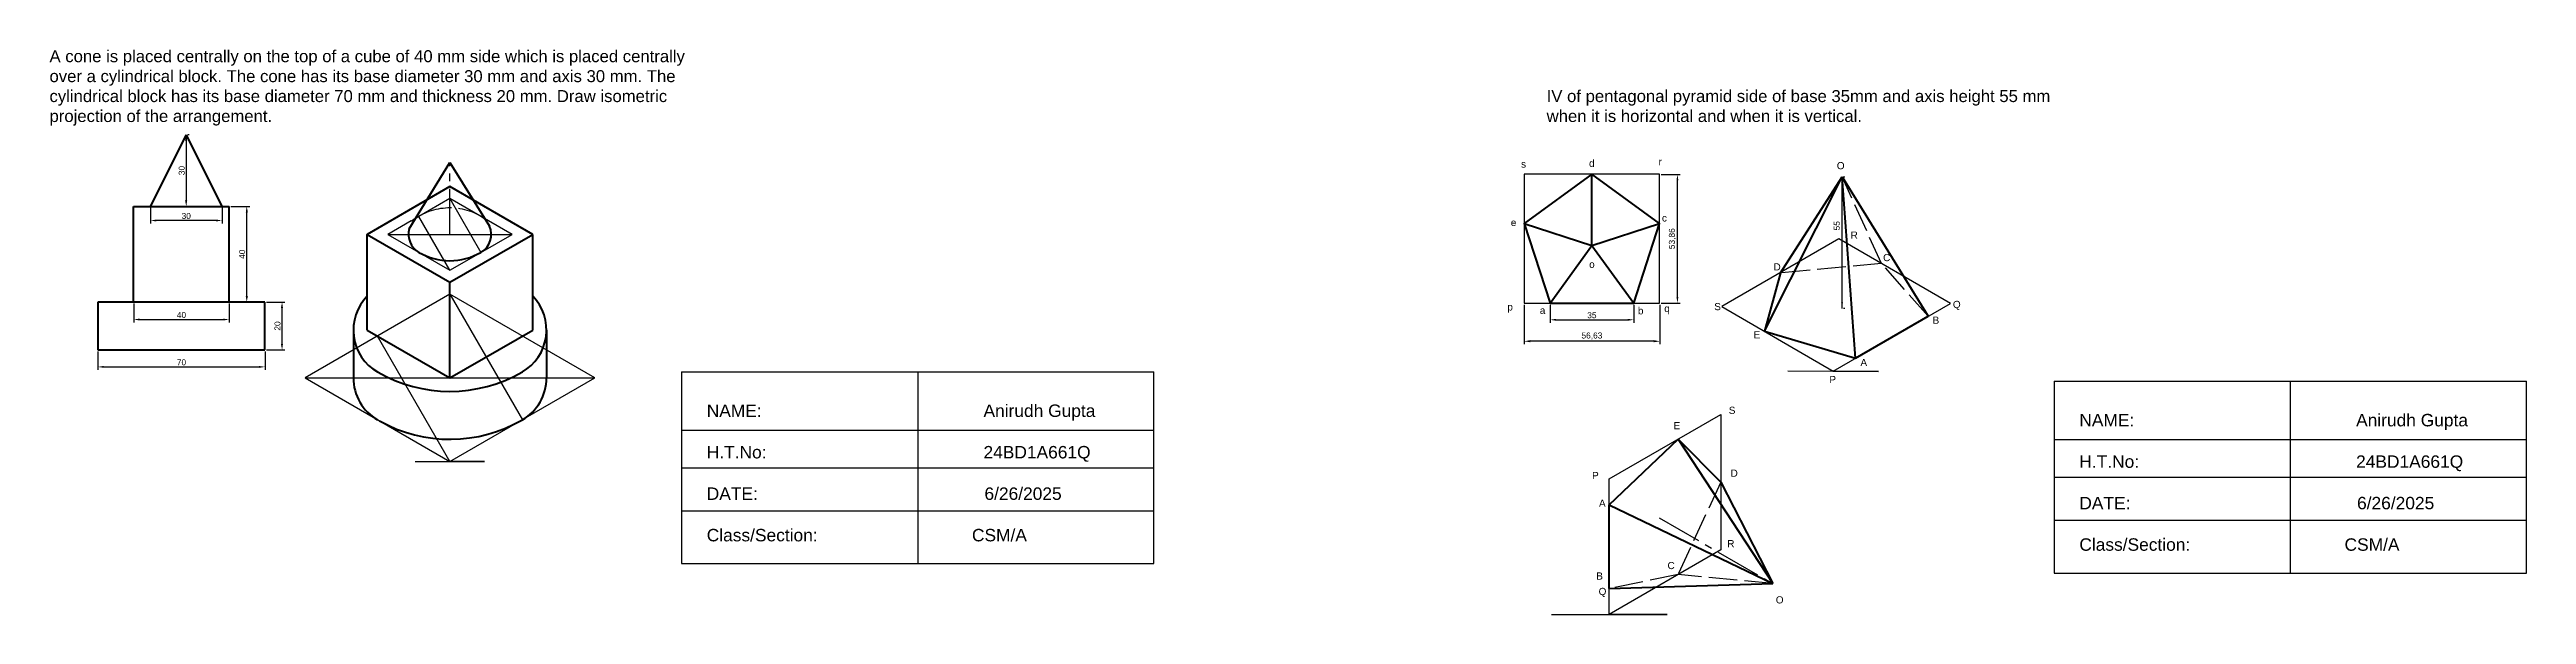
# Model space of a CAD drawing. Header units: millimetres. Extents: x 49 to 4311, y 158 to 1129.
# Drawn here: x 138 to 1175, y 554 to 790 of the extents above; entities that cross this region are included whole.
import ezdxf

# ---------------------------------------------------------------- set-up
doc = ezdxf.new("R2010")
doc.units = ezdxf.units.MM
doc.header["$MEASUREMENT"] = 0
doc.header["$PDMODE"] = 34
doc.linetypes.add('ACAD_ISO02W100', pattern=[15, 12, -3])
doc.linetypes.add('CENTER2', pattern=[28.575, 19.05, -3.175, 3.175, -3.175])
doc.styles.get("Standard").update_dxf_attribs({"font": 'arial.ttf'})
doc.dimstyles.new('ISO-25', dxfattribs={"dimtxt": 2.5, "dimasz": 2.5, "dimexe": 1.25, "dimexo": 0.625, "dimtad": 1, "dimtxsty": 'Standard', "dimcen": 2.5, "dimadec": 0, "dimazin": 0, "dimtfac": 1, "dimtmove": 0, "dimatfit": 3, "dimfxl": 1, "dimarcsym": 0})

msp = doc.modelspace()

# ---------------------------------------------------------------- texts
for s, p in [('s', (753.757, 740.711)), ('d', (782.199, 741.031)), ('r', (811.28, 741.669)), ('O', (885.896, 740.032)), ('e', (749.443, 716.274)), ('c', (812.718, 718.191)), ('R', (891.676, 711.003)), ('o', (782.242, 698.78)), ('D', (859.393, 697.711)), ('C', (905.286, 701.608)), ('Q', (934.482, 682.02)), ('p', (748.005, 680.977)), ('a', (761.587, 679.539)), ('b', (802.652, 679.379)), ('q', (813.677, 680.338)), ('S', (834.597, 681.12)), ('B', (925.983, 675.424)), ('E', (851.094, 669.327)), ('P', (882.789, 650.638)), ('A', (895.787, 657.734)), ('E', (817.551, 631.335)), ('S', (840.686, 637.754)), ('P', (783.469, 610.527)), ('D', (841.457, 611.476)), ('A', (786.37, 598.927)), ('R', (840.041, 582.011)), ('B', (785.242, 568.478)), ('C', (815.032, 572.874)), ('Q', (786.209, 562.034)), ('O', (860.355, 558.52))]:
    msp.add_text(s, height=3).set_placement(p)
at = {"attachment_point": 1}
for s, width, gutter_width, insert, char_height in [('A cone is placed centrally on the top of a cube of 40 mm side which is placed centrally \\Pover a cylindrical block. The cone has its base diameter 30 mm and axis 30 mm. The cylindrical block has its base diameter 70 mm and thickness 20 mm. Draw isometric projection of the arrangement.', 283.71639, 15, (137.867, 789.786), 5), ('IV of pentagonal pyramid side of base 35mm and axis height 55 mm\\~ when it is horizontal and when it is vertical. ', 221.64077, 15, (764.462, 773.114), 5), ('NAME:                                              Anirudh Gupta\\P\\PH.T.No:                                             24BD1A661Q\\P\\PDATE:                                               6/26/2025\\P\\PClass/Section:                                CSM/A', 175.89946, 12.5, (412.935, 641.684), 5.2), ('NAME:                                              Anirudh Gupta\\P\\PH.T.No:                                             24BD1A661Q\\P\\PDATE:                                               6/26/2025\\P\\PClass/Section:                                CSM/A', 175.89946, 12.5, (987.401, 637.747), 5.2)]:
    msp.add_mtext_dynamic_manual_height_columns(s, width=width, gutter_width=gutter_width, heights=[0], dxfattribs=dict(at, insert=insert, char_height=char_height))

# ---------------------------------------------------------------- blocks, each defined once
blk = doc.blocks.new('*D24')
at = {"color": 0, "lineweight": -2, "transparency": 16777216}
for p, q in [((180.1, 723.9), (180.1, 717.4)), ((207.6, 718.6), (182.6, 718.6)), ((210.1, 723.9), (210.1, 717.4))]:
    blk.add_line(p, q, dxfattribs=at)
at = {"color": 0, "transparency": 16777216}
for points in [[(182.6, 719), (182.6, 718.2), (180.1, 718.6)], [(207.6, 719), (207.6, 718.2), (210.1, 718.6)]]:
    blk.add_solid(points, dxfattribs=at)
at = {"layer": 'Defpoints', "color": 0, "transparency": 16777216}
for p in [(180.1, 724.5), (180.1, 718.6), (210.1, 724.5)]:
    blk.add_point(p, dxfattribs=at)
at = {"color": 0, "transparency": 16777216, "insert": (195.1, 720.5), "char_height": 2.5, "attachment_point": 5}
blk.add_mtext('30', dxfattribs=at)
blk = doc.blocks.new('*D25')
at = {"color": 0, "lineweight": -2, "transparency": 16777216}
for p, q in [((173.1, 683.9), (173.1, 676)), ((175.6, 677.2), (210.6, 677.2)), ((213.1, 683.9), (213.1, 676))]:
    blk.add_line(p, q, dxfattribs=at)
at = {"color": 0, "transparency": 16777216}
for points in [[(175.6, 677.6), (175.6, 676.8), (173.1, 677.2)], [(210.6, 677.6), (210.6, 676.8), (213.1, 677.2)]]:
    blk.add_solid(points, dxfattribs=at)
at = {"layer": 'Defpoints', "color": 0, "transparency": 16777216}
for p in [(173.1, 684.5), (213.1, 684.5), (213.1, 677.2)]:
    blk.add_point(p, dxfattribs=at)
at = {"color": 0, "transparency": 16777216, "insert": (193.1, 679.1), "char_height": 2.5, "attachment_point": 5}
blk.add_mtext('40', dxfattribs=at)
blk = doc.blocks.new('*D26')
at = {"color": 0, "lineweight": -2, "transparency": 16777216}
for p, q in [((158.1, 663.9), (158.1, 656.2)), ((228.1, 663.9), (228.1, 656.2)), ((160.6, 657.4), (225.6, 657.4))]:
    blk.add_line(p, q, dxfattribs=at)
at = {"color": 0, "transparency": 16777216}
for points in [[(160.6, 657.8), (160.6, 657), (158.1, 657.4)], [(225.6, 657.8), (225.6, 657), (228.1, 657.4)]]:
    blk.add_solid(points, dxfattribs=at)
at = {"layer": 'Defpoints', "color": 0, "transparency": 16777216}
for p in [(158.1, 664.5), (228.1, 664.5), (228.1, 657.4)]:
    blk.add_point(p, dxfattribs=at)
at = {"color": 0, "transparency": 16777216, "insert": (193.1, 659.3), "char_height": 2.5, "attachment_point": 5}
blk.add_mtext('70', dxfattribs=at)
blk = doc.blocks.new('*D27')
at = {"color": 0, "lineweight": -2, "transparency": 16777216}
for p, q in [((228.7, 684.5), (236.4, 684.5)), ((235.2, 667), (235.2, 682)), ((228.7, 664.5), (236.4, 664.5))]:
    blk.add_line(p, q, dxfattribs=at)
at = {"color": 0, "transparency": 16777216}
for points in [[(234.7, 682), (235.6, 682), (235.2, 684.5)], [(234.7, 667), (235.6, 667), (235.2, 664.5)]]:
    blk.add_solid(points, dxfattribs=at)
at = {"layer": 'Defpoints', "color": 0, "transparency": 16777216}
for p in [(228.1, 684.5), (235.2, 684.5), (228.1, 664.5)]:
    blk.add_point(p, dxfattribs=at)
at = {"color": 0, "transparency": 16777216, "insert": (233.3, 674.5), "char_height": 2.5, "attachment_point": 5, "rotation": 90}
blk.add_mtext('20', dxfattribs=at)
blk = doc.blocks.new('*D28')
at = {"color": 0, "lineweight": -2, "transparency": 16777216}
for p, q in [((213.7, 724.5), (221.7, 724.5)), ((220.4, 687), (220.4, 722)), ((213.7, 684.5), (221.7, 684.5))]:
    blk.add_line(p, q, dxfattribs=at)
at = {"color": 0, "transparency": 16777216}
for points in [[(220, 722), (220.9, 722), (220.4, 724.5)], [(220, 687), (220.9, 687), (220.4, 684.5)]]:
    blk.add_solid(points, dxfattribs=at)
at = {"layer": 'Defpoints', "color": 0, "transparency": 16777216}
for p in [(213.1, 724.5), (220.4, 724.5), (213.1, 684.5)]:
    blk.add_point(p, dxfattribs=at)
at = {"color": 0, "transparency": 16777216, "insert": (218.5, 704.5), "char_height": 2.5, "attachment_point": 5, "rotation": 90}
blk.add_mtext('40', dxfattribs=at)
blk = doc.blocks.new('*D29')
at = {"color": 0, "lineweight": -2, "transparency": 16777216}
for p, q in [((195.1, 752), (195.1, 727)), ((195.7, 754.5), (196.3, 754.5)), ((195.7, 724.5), (196.3, 724.5))]:
    blk.add_line(p, q, dxfattribs=at)
at = {"color": 0, "transparency": 16777216}
for points in [[(194.6, 752), (195.5, 752), (195.1, 754.5)], [(194.6, 727), (195.5, 727), (195.1, 724.5)]]:
    blk.add_solid(points, dxfattribs=at)
at = {"layer": 'Defpoints', "color": 0, "transparency": 16777216}
for p in [(195.1, 754.5), (195.1, 724.5), (195.1, 724.5)]:
    blk.add_point(p, dxfattribs=at)
at = {"color": 0, "transparency": 16777216, "insert": (193.2, 739.5), "char_height": 2.5, "attachment_point": 5, "rotation": 90}
blk.add_mtext('30', dxfattribs=at)
blk = doc.blocks.new('*D30')
at = {"color": 0, "lineweight": -2, "transparency": 16777216}
for p, q in [((765.9, 683.4), (765.9, 675.8)), ((768.4, 677.1), (798.4, 677.1)), ((800.9, 683.4), (800.9, 675.8))]:
    blk.add_line(p, q, dxfattribs=at)
at = {"color": 0, "transparency": 16777216}
for points in [[(768.4, 677.5), (768.4, 676.7), (765.9, 677.1)], [(798.4, 677.5), (798.4, 676.7), (800.9, 677.1)]]:
    blk.add_solid(points, dxfattribs=at)
at = {"layer": 'Defpoints', "color": 0, "transparency": 16777216}
for p in [(765.9, 684.1), (800.9, 684.1), (800.9, 677.1)]:
    blk.add_point(p, dxfattribs=at)
at = {"color": 0, "transparency": 16777216, "insert": (783.4, 679), "char_height": 2.5, "attachment_point": 5}
blk.add_mtext('35', dxfattribs=at)
blk = doc.blocks.new('*D31')
at = {"color": 0, "lineweight": -2, "transparency": 16777216}
for p, q in [((812.4, 737.9), (820.4, 737.9)), ((819.2, 686.6), (819.2, 735.4)), ((812.4, 684.1), (820.4, 684.1))]:
    blk.add_line(p, q, dxfattribs=at)
at = {"color": 0, "transparency": 16777216}
for points in [[(818.8, 735.4), (819.6, 735.4), (819.2, 737.9)], [(818.8, 686.6), (819.6, 686.6), (819.2, 684.1)]]:
    blk.add_solid(points, dxfattribs=at)
at = {"layer": 'Defpoints', "color": 0, "transparency": 16777216}
for p in [(811.8, 737.9), (819.2, 737.9), (811.8, 684.1)]:
    blk.add_point(p, dxfattribs=at)
at = {"color": 0, "transparency": 16777216, "insert": (817.1, 711), "char_height": 2.5, "attachment_point": 5, "rotation": 90}
blk.add_mtext('53,86', dxfattribs=at)
blk = doc.blocks.new('*D32')
at = {"color": 0, "lineweight": -2, "transparency": 16777216}
for p, q in [((755.1, 683.4), (755.1, 666.9)), ((811.8, 683.4), (811.8, 666.9)), ((809.3, 668.1), (757.6, 668.1))]:
    blk.add_line(p, q, dxfattribs=at)
at = {"color": 0, "transparency": 16777216}
for points in [[(757.6, 668.6), (757.6, 667.7), (755.1, 668.1)], [(809.3, 668.6), (809.3, 667.7), (811.8, 668.1)]]:
    blk.add_solid(points, dxfattribs=at)
at = {"layer": 'Defpoints', "color": 0, "transparency": 16777216}
for p in [(755.1, 684.1), (811.8, 684.1), (755.1, 668.1)]:
    blk.add_point(p, dxfattribs=at)
at = {"color": 0, "transparency": 16777216, "insert": (783.4, 670.3), "char_height": 2.5, "attachment_point": 5}
blk.add_mtext('56,63', dxfattribs=at)
blk = doc.blocks.new('*D33')
at = {"color": 0, "lineweight": -2, "transparency": 16777216}
for p, q in [((888.7, 736.9), (889.3, 736.9)), ((888.1, 684.4), (888.1, 734.4)), ((888.7, 681.9), (889.3, 681.9))]:
    blk.add_line(p, q, dxfattribs=at)
at = {"color": 0, "transparency": 16777216}
for points in [[(887.7, 734.4), (888.5, 734.4), (888.1, 736.9)], [(887.7, 684.4), (888.5, 684.4), (888.1, 681.9)]]:
    blk.add_solid(points, dxfattribs=at)
at = {"layer": 'Defpoints', "color": 0, "transparency": 16777216}
for p in [(888.1, 736.9), (888.1, 736.9), (888.1, 681.9)]:
    blk.add_point(p, dxfattribs=at)
at = {"color": 0, "transparency": 16777216, "insert": (885.9, 716.4), "char_height": 2.5, "attachment_point": 5, "rotation": 90}
blk.add_mtext('55', dxfattribs=at)

# ---------------------------------------------------------------- dimensions: what is measured, and where the dimension line sits
for base, p1, p2, picture, middle in [((195.052, 724.475), (195.052, 754.475), (195.052, 724.475), '*D29', (193.15, 739.475)), ((819.197, 737.93), (811.751, 684.07), (811.751, 737.93), '*D31', (817.069, 711)), ((220.449, 724.475), (213.052, 684.475), (213.052, 724.475), '*D28', (218.547, 704.475)), ((235.165, 684.475), (228.052, 664.475), (228.052, 684.475), '*D27', (233.264, 674.475))]:
    dim = msp.add_linear_dim(base=base, p1=p1, p2=p2, angle=90, dimstyle='ISO-25')
    dim.commit()
    dim.dimension.update_dxf_attribs({"geometry": picture, "text_midpoint": middle})
dim = msp.add_linear_dim(base=(888.082, 736.861), p1=(888.082, 681.861), p2=(888.082, 736.861), angle=90, dimstyle='ISO-25', override={"dimtmove": 2})
dim.commit()
dim.dimension.update_dxf_attribs({"geometry": '*D33', "text_midpoint": (885.931, 716.417), "dimtype": 160})
for base, p1, p2, picture, middle in [((180.052, 718.602), (210.052, 724.475), (180.052, 724.475), '*D24', (195.052, 720.505)), ((213.052, 677.219), (173.052, 684.475), (213.052, 684.475), '*D25', (193.052, 679.12)), ((755.12, 668.144), (811.751, 684.07), (755.12, 684.07), '*D32', (783.435, 670.272)), ((800.935, 677.073), (765.935, 684.07), (800.935, 684.07), '*D30', (783.435, 678.975)), ((228.052, 657.409), (158.052, 664.475), (228.052, 664.475), '*D26', (193.052, 659.311))]:
    dim = msp.add_linear_dim(base=base, p1=p1, p2=p2, dimstyle='ISO-25')
    dim.commit()
    dim.dimension.update_dxf_attribs({"geometry": picture, "text_midpoint": middle})

# ---------------------------------------------------------------- linework, layer by layer
at = {"lineweight": 50}
for p, q in [((195.052, 754.475), (180.052, 724.475)), ((195.052, 754.475), (210.052, 724.475)), ((173.052, 684.475), (173.052, 724.475)), ((173.052, 724.475), (213.052, 724.475)), ((213.052, 684.475), (213.052, 724.475)), ((158.052, 684.475), (158.052, 664.475)), ((228.052, 684.475), (158.052, 684.475)), ((228.052, 664.475), (228.052, 684.475)), ((158.052, 664.475), (228.052, 664.475))]:
    msp.add_line(p, q, dxfattribs=at)
at = {"lineweight": 60}
for p, q in [((288.445, 715.09), (305.455, 742.794)), ((305.455, 742.794), (322.069, 716.221)), ((783.435, 708.157), (783.435, 737.93)), ((755.12, 717.357), (783.435, 708.157)), ((783.435, 708.157), (811.751, 717.357)), ((765.935, 684.07), (783.435, 708.157)), ((783.435, 708.157), (800.935, 684.07))]:
    msp.add_line(p, q, dxfattribs=at)
at = {"linetype": 'CENTER2'}
for p, q in [((305.455, 712.794), (305.455, 742.794)), ((888.082, 681.861), (888.082, 736.861)), ((811.517, 594.293), (859.149, 566.793))]:
    msp.add_line(p, q, dxfattribs=at)
for p, q in [((811.751, 737.93), (755.12, 737.93)), ((755.12, 737.93), (755.12, 684.07)), ((811.751, 684.07), (811.751, 737.93)), ((305.455, 727.794), (292.465, 720.294)), ((331.436, 712.794), (305.455, 727.794)), ((305.455, 727.794), (318.445, 705.294)), ((210.052, 724.475), (180.052, 724.475)), ((213.052, 724.475), (210.052, 724.475)), ((213.052, 724.475), (213.052, 684.475)), ((289.281, 718.456), (279.474, 712.794)), ((289.281, 718.456), (292.465, 720.294)), ((305.455, 697.794), (292.465, 720.294)), ((279.474, 712.794), (305.455, 697.794)), ((279.474, 712.794), (331.436, 712.794)), ((305.455, 697.794), (318.445, 705.294)), ((318.445, 705.294), (331.436, 712.794)), ((886.819, 710.905), (837.776, 682.59)), ((933.463, 683.975), (886.819, 710.905)), ((158.052, 684.475), (173.052, 684.475)), ((305.455, 687.794), (244.833, 652.794)), ((366.077, 652.794), (305.455, 687.794)), ((305.455, 687.794), (335.766, 635.294)), ((755.12, 684.07), (765.935, 684.07)), ((765.935, 684.07), (811.751, 684.07)), ((765.935, 684.07), (800.935, 684.07)), ((837.776, 682.59), (884.42, 655.66)), ((884.42, 655.66), (933.463, 683.975)), ((893.787, 661.068), (924.097, 678.567)), ((305.455, 617.794), (275.144, 670.294)), ((305.455, 652.794), (305.455, 672.794)), ((402.406, 655.337), (402.406, 575.149)), ((402.406, 655.337), (600.074, 655.337)), ((501.24, 655.337), (501.24, 575.149)), ((600.074, 575.149), (600.074, 655.337)), ((865.447, 655.819), (903.394, 655.501)), ((903.394, 655.501), (884.42, 655.66)), ((244.833, 652.794), (305.455, 617.794)), ((244.833, 652.794), (366.077, 652.794)), ((305.455, 617.794), (366.077, 652.794)), ((976.872, 651.399), (976.872, 571.211)), ((976.872, 651.399), (1174.54, 651.399)), ((1075.706, 651.399), (1075.706, 571.211)), ((1174.54, 571.211), (1174.54, 651.399)), ((790.657, 610.564), (837.301, 637.494)), ((837.301, 637.494), (837.301, 580.864)), ((402.406, 630.981), (600.074, 630.981)), ((976.872, 627.043), (1174.54, 627.043)), ((290.935, 617.794), (319.975, 617.794)), ((319.975, 617.794), (305.455, 617.794)), ((402.406, 615.243), (600.074, 615.243)), ((790.657, 553.934), (790.657, 610.564)), ((976.872, 611.305), (1174.54, 611.305)), ((402.406, 597.257), (600.074, 597.257)), ((790.657, 564.75), (790.657, 599.748)), ((976.872, 593.319), (1174.54, 593.319)), ((837.301, 580.864), (790.657, 553.934)), ((402.406, 575.149), (600.074, 575.149)), ((976.872, 571.211), (1174.54, 571.211)), ((766.474, 553.934), (814.841, 553.934)), ((814.841, 553.934), (790.657, 553.934))]:
    msp.add_line(p, q)
at = {"lineweight": 70}
for p, q in [((855.592, 672.304), (888.082, 736.861)), ((862.298, 696.747), (888.082, 736.861)), ((893.787, 661.068), (888.082, 736.861)), ((888.082, 736.861), (924.097, 678.567)), ((270.814, 672.794), (270.814, 712.794)), ((340.096, 672.794), (340.096, 712.794)), ((862.298, 696.747), (855.592, 672.304)), ((305.455, 652.794), (305.455, 692.794)), ((893.787, 661.068), (924.097, 678.567)), ((265.041, 672.794), (265.041, 652.794)), ((270.814, 672.794), (305.455, 652.794)), ((305.455, 652.794), (340.096, 672.794)), ((345.87, 672.794), (345.87, 652.794)), ((855.592, 672.304), (893.787, 661.068)), ((790.657, 599.748), (819.485, 627.208)), ((819.485, 627.208), (837.301, 609.179)), ((819.485, 627.208), (859.149, 566.793)), ((837.301, 609.179), (859.149, 566.793)), ((790.657, 564.75), (790.657, 599.748)), ((790.657, 599.748), (859.149, 566.793)), ((790.657, 564.75), (859.149, 566.793))]:
    msp.add_line(p, q, dxfattribs=at)
at = {"linetype": 'ACAD_ISO02W100'}
for p, q in [((904.635, 700.619), (888.082, 736.861)), ((904.635, 700.619), (862.298, 696.747)), ((924.097, 678.567), (904.635, 700.619)), ((837.301, 609.179), (819.485, 570.578)), ((819.485, 570.578), (790.657, 564.75)), ((859.149, 566.793), (819.485, 570.578))]:
    msp.add_line(p, q, dxfattribs=at)
at = {"lineweight": 60}
msp.add_lwpolyline([(765.935, 684.07), (800.935, 684.07), (811.751, 717.357), (783.435, 737.93), (755.12, 717.357)], close=True, dxfattribs=at)
at = {"lineweight": 70}
msp.add_lwpolyline([(340.096, 712.794), (305.455, 732.794), (270.814, 712.794), (305.455, 692.794)], close=True, dxfattribs=at)
for points in [[(270.814, 686.936, 0.48997778), (275.144, 655.294, 0.26808109), (335.77, 655.287)], [(335.766, 655.294, 0.48997778), (340.096, 686.936, 0.48997778)]]:
    msp.add_lwpolyline(points, format="xyb", dxfattribs=at)
at = {"linetype": 'ACAD_ISO02W100'}
msp.add_arc((305.455, 697.794), 26.054, 55.717197, 128.054522, dxfattribs=at)
msp.add_arc((314.115, 712.794), 8.66, 23.311477, 60)
at = {"lineweight": 60}
for centre, radius, start, end in [((314.115, 712.794), 8.66, 300, 23.311477), ((296.795, 712.794), 8.66, 164.623535, 240), ((305.455, 727.794), 25.981, 240, 300)]:
    msp.add_arc(centre, radius, start, end, dxfattribs=at)
at = {"lineweight": 70}
for centre, radius, start, end in [((285.248, 652.794), 20.207, 180, 240), ((325.662, 652.794), 20.207, 300, 0), ((305.455, 687.794), 60.63, 240.938146, 300)]:
    msp.add_arc(centre, radius, start, end, dxfattribs=at)

msp.set_redraw_order([(e.dxf.handle, doc.entitydb.next_handle()) for e in msp.query("TEXT MTEXT ATTDEF DIMENSION ARC_DIMENSION")])  # texts and dimensions are drawn at this point

doc.saveas('drawing.dxf')
